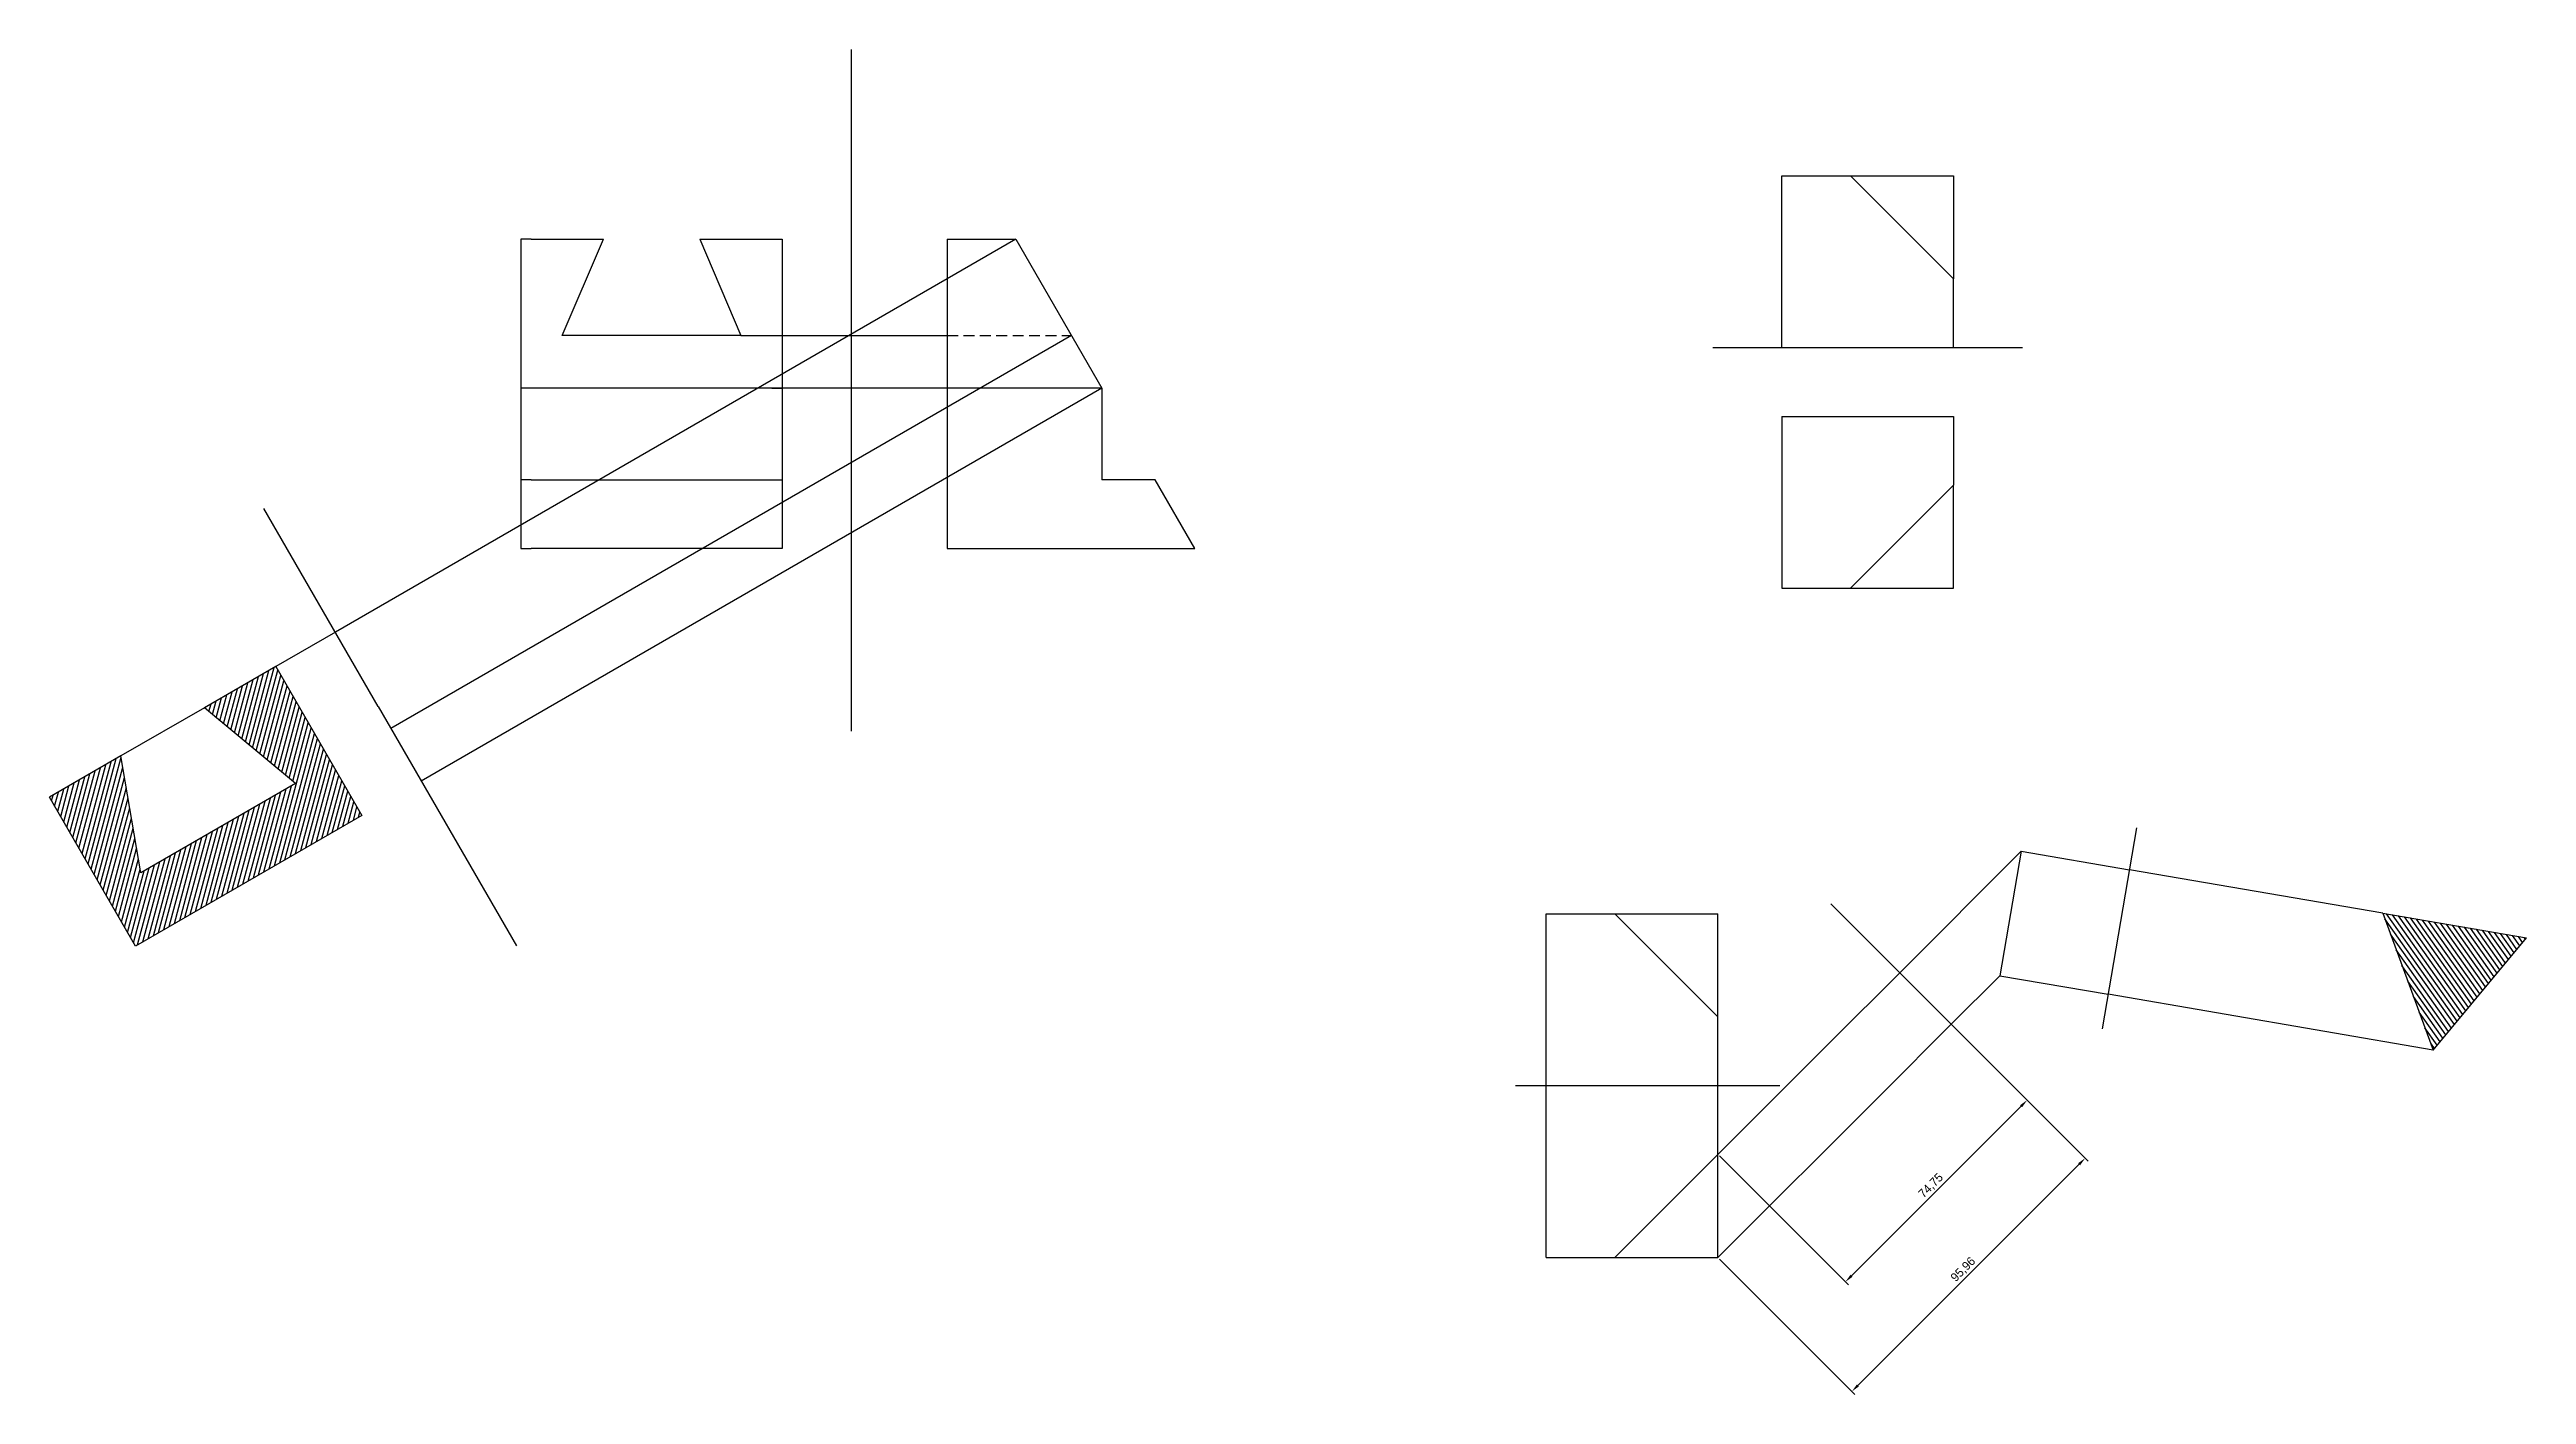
# Model space of a CAD drawing. Header units: millimetres. Extents: x -441 to 1862, y -1431 to 566.
# Drawn here: x -346 to 375, y -505 to -114 of the extents above; entities that cross this region are included whole.
import ezdxf

# ---------------------------------------------------------------- set-up
doc = ezdxf.new("R2010")
doc.units = ezdxf.units.MM
doc.linetypes.add('HIDDEN2', pattern=[4.7625, 3.175, -1.5875])
doc.layers.get('0').update_dxf_attribs({"color": 220})
for name, color, linetype in [('construction', 130, 'Continuous'), ('hatch', 7, 'Continuous'), ('hidden', 2, 'HIDDEN2')]:
    doc.layers.add(name, color=color, linetype=linetype)
doc.dimstyles.new('ISO-25', dxfattribs={"dimtxt": 2.5, "dimasz": 2.5, "dimexe": 1.25, "dimexo": 0.625, "dimtad": 1, "dimtxsty": 'Standard', "dimcen": 2.5, "dimadec": 0, "dimazin": 0, "dimtfac": 1, "dimtmove": 0, "dimatfit": 3, "dimfxl": 1, "dimarcsym": 0})

msp = doc.modelspace()

# ---------------------------------------------------------------- blocks, each defined once
blk = doc.blocks.new('*D1')
at = {"layer": 'construction', "color": 0, "lineweight": -2, "transparency": 16777216}
for p, q in [((192.79, -382.78), (230.31, -420.3)), ((227.65, -421.18), (178.34, -470.5)), ((139.94, -435.64), (177.45, -473.15))]:
    blk.add_line(p, q, dxfattribs=at)
at = {"layer": 'construction', "color": 0, "transparency": 16777216}
for points in [[(227.36, -420.89), (227.95, -421.48), (229.42, -419.42)], [(178.04, -470.21), (178.63, -470.8), (176.57, -472.27)]]:
    blk.add_solid(points, dxfattribs=at)
at = {"layer": 'Defpoints', "color": 0, "transparency": 16777216}
for p in [(192.35, -382.34), (139.49, -435.19), (176.57, -472.27)]:
    blk.add_point(p, dxfattribs=at)
at = {"layer": 'construction', "color": 0, "transparency": 16777216, "insert": (201.52, -444.37), "char_height": 2.5, "attachment_point": 5, "rotation": 45}
blk.add_mtext('74,75', dxfattribs=at)
blk = doc.blocks.new('*D2')
at = {"layer": 'construction', "color": 0, "lineweight": -2, "transparency": 16777216}
for p, q in [((207.79, -397.78), (247.19, -437.18)), ((244.54, -438.07), (180.22, -502.38)), ((139.94, -465.64), (179.33, -505.03))]:
    blk.add_line(p, q, dxfattribs=at)
at = {"layer": 'construction', "color": 0, "transparency": 16777216}
for points in [[(244.24, -437.77), (244.83, -438.36), (246.3, -436.3)], [(179.92, -502.09), (180.51, -502.68), (178.45, -504.15)]]:
    blk.add_solid(points, dxfattribs=at)
at = {"layer": 'Defpoints', "color": 0, "transparency": 16777216}
for p in [(207.35, -397.34), (139.49, -465.19), (178.45, -504.15)]:
    blk.add_point(p, dxfattribs=at)
at = {"layer": 'construction', "color": 0, "transparency": 16777216, "insert": (210.9, -468.75), "char_height": 2.5, "attachment_point": 5, "rotation": 45}
blk.add_mtext('95,96', dxfattribs=at)

# ---------------------------------------------------------------- dimensions: what is measured, and where the dimension line sits
at = {"layer": 'construction'}
for p1, p2, distance, picture, middle in [((192.347, -382.342), (139.494, -435.195), 52.431, '*D1', (201.522, -444.369)), ((207.347, -397.342), (139.494, -465.195), 55.092, '*D2', (210.903, -468.751))]:
    dim = msp.add_aligned_dim(p1=p1, p2=p2, distance=distance, dimstyle='ISO-25', dxfattribs=at)
    dim.commit()
    dim.dimension.update_dxf_attribs({"geometry": picture, "text_midpoint": middle})

# ---------------------------------------------------------------- hatches: boundary and pattern name
at = {"layer": 'hatch', "extrusion": (0, 0, -1)}
h = msp.add_hatch(dxfattribs=at)
h.set_pattern_fill('ANSI31', color=256, scale=10)
h.set_pattern_definition([(285, (4106.895, -331.2686), (1.2074073, 0.3235238), [])])
h.paths.add_polyline_path([(320.847, -374.57), (345.847, -331.269), (325.063, -319.269), (319.315, -353.284), (274.282, -327.284), (300.814, -305.269), (280.029, -293.269), (255.029, -336.57)])
at = {"layer": 'hatch'}
h = msp.add_hatch(dxfattribs=at)
h.set_pattern_fill('ANSI31', color=256, scale=10)
h.set_pattern_definition([(305.2644, (227.7025, -346.9865), (1.020621, 0.721688), [])])
h.paths.add_polyline_path([(347.551, -404.828), (374.679, -372.204), (332.86, -365.029)])

# ---------------------------------------------------------------- linework, layer by layer
for p, q in [((-112.698, -113.758), (-112.698, -312.074)), ((158.031, -200.47), (158.031, -150.47)), ((158.031, -150.47), (178.031, -150.47)), ((208.031, -180.47), (178.031, -150.47)), ((178.031, -150.47), (208.031, -150.47)), ((208.031, -150.47), (208.031, -180.47)), ((-205.724, -168.96), (-208.724, -168.96)), ((-208.724, -168.96), (-208.724, -258.96)), ((-205.724, -168.96), (-184.724, -168.96)), ((-196.724, -196.96), (-184.724, -168.96)), ((-156.724, -168.96), (-135.724, -168.96)), ((-156.724, -168.96), (-144.724, -196.96)), ((-135.724, -168.96), (-132.724, -168.96)), ((-132.724, -168.96), (-132.724, -258.96)), ((-84.721, -168.96), (-64.721, -168.96)), ((-84.721, -168.96), (-84.721, -258.96)), ((-64.721, -168.96), (-39.721, -212.262)), ((208.031, -200.47), (208.031, -180.47)), ((-144.724, -196.96), (-196.724, -196.96)), ((138.031, -200.47), (158.031, -200.47)), ((158.031, -200.47), (208.031, -200.47)), ((208.031, -200.47), (228.031, -200.47)), ((-205.724, -212.262), (-208.724, -212.262)), ((-135.724, -212.262), (-205.724, -212.262)), ((-135.724, -212.262), (-132.724, -212.262)), ((-39.721, -212.262), (-39.721, -238.96)), ((158.031, -220.47), (158.031, -270.47)), ((158.031, -220.47), (208.031, -220.47)), ((208.031, -220.47), (208.031, -240.47)), ((-205.724, -238.96), (-208.724, -238.96)), ((-205.724, -238.96), (-135.724, -238.96)), ((-135.724, -238.96), (-132.724, -238.96)), ((-24.268, -238.96), (-39.721, -238.96)), ((-12.721, -258.96), (-24.268, -238.96)), ((208.031, -240.47), (178.031, -270.47)), ((208.031, -270.47), (208.031, -240.47)), ((-250.209, -304.919), (-283.463, -247.322)), ((-208.724, -258.96), (-205.724, -258.96)), ((-135.724, -258.96), (-205.724, -258.96)), ((-132.724, -258.96), (-135.724, -258.96)), ((-84.721, -258.96), (-12.721, -258.96)), ((158.031, -270.47), (178.031, -270.47)), ((178.031, -270.47), (208.031, -270.47)), ((-280.029, -293.269), (-300.814, -305.269)), ((-280.029, -293.269), (-255.029, -336.57)), ((-274.282, -327.284), (-300.814, -305.269)), ((-250.209, -304.919), (-210.031, -374.509)), ((-325.063, -319.269), (-345.847, -331.269)), ((-319.315, -353.284), (-325.063, -319.269)), ((-320.847, -374.57), (-345.847, -331.269)), ((-274.282, -327.284), (-319.315, -353.284)), ((-255.029, -336.57), (-320.847, -374.57)), ((261.28, -340.186), (251.241, -398.698)), ((227.702, -346.986), (221.489, -383.2)), ((89.494, -415.195), (89.494, -365.195)), ((89.494, -365.195), (109.494, -365.195)), ((109.494, -365.195), (139.494, -365.195)), ((109.494, -365.195), (139.494, -395.195)), ((139.494, -395.195), (139.494, -365.195)), ((172.347, -362.342), (228.756, -418.751)), ((332.86, -365.029), (374.679, -372.204)), ((332.86, -365.029), (347.551, -404.828)), ((347.551, -404.828), (374.679, -372.204)), ((139.494, -415.195), (139.494, -395.195)), ((80.613, -415.195), (157.503, -415.195)), ((89.494, -465.195), (89.494, -415.195)), ((139.494, -435.195), (139.494, -415.195)), ((109.494, -465.195), (139.494, -435.195)), ((139.494, -465.195), (139.494, -435.195)), ((89.494, -465.195), (109.494, -465.195)), ((109.494, -465.195), (139.494, -465.195))]:
    msp.add_line(p, q)
at = {"layer": 'construction'}
for p, q in [((-64.721, -168.96), (-262.709, -283.269)), ((-48.555, -196.96), (-246.543, -311.269)), ((-144.724, -196.96), (-84.721, -196.96)), ((-39.721, -212.262), (-237.709, -326.57)), ((-39.721, -212.262), (-135.724, -212.262)), ((-262.709, -283.269), (-280.029, -293.269)), ((-280.029, -293.269), (-300.814, -305.269)), ((-300.814, -305.269), (-325.063, -319.269)), ((-325.063, -319.269), (-345.847, -331.269)), ((192.347, -382.342), (227.702, -346.986)), ((227.702, -346.986), (259.186, -352.388)), ((332.86, -365.029), (259.186, -352.388)), ((172.415, -402.273), (192.347, -382.342)), ((207.347, -397.342), (221.489, -383.2)), ((221.489, -383.2), (252.973, -388.601)), ((347.551, -404.828), (252.973, -388.601)), ((139.494, -435.195), (172.415, -402.273)), ((187.415, -417.273), (207.347, -397.342)), ((139.494, -465.195), (187.415, -417.273))]:
    msp.add_line(p, q, dxfattribs=at)
at = {"layer": 'hidden'}
msp.add_line((-84.721, -196.96), (-48.555, -196.96), dxfattribs=at)

msp.set_redraw_order([(e.dxf.handle, doc.entitydb.next_handle()) for e in msp.query("TEXT MTEXT ATTDEF DIMENSION ARC_DIMENSION")])  # texts and dimensions are drawn at this point

doc.saveas('drawing.dxf')
